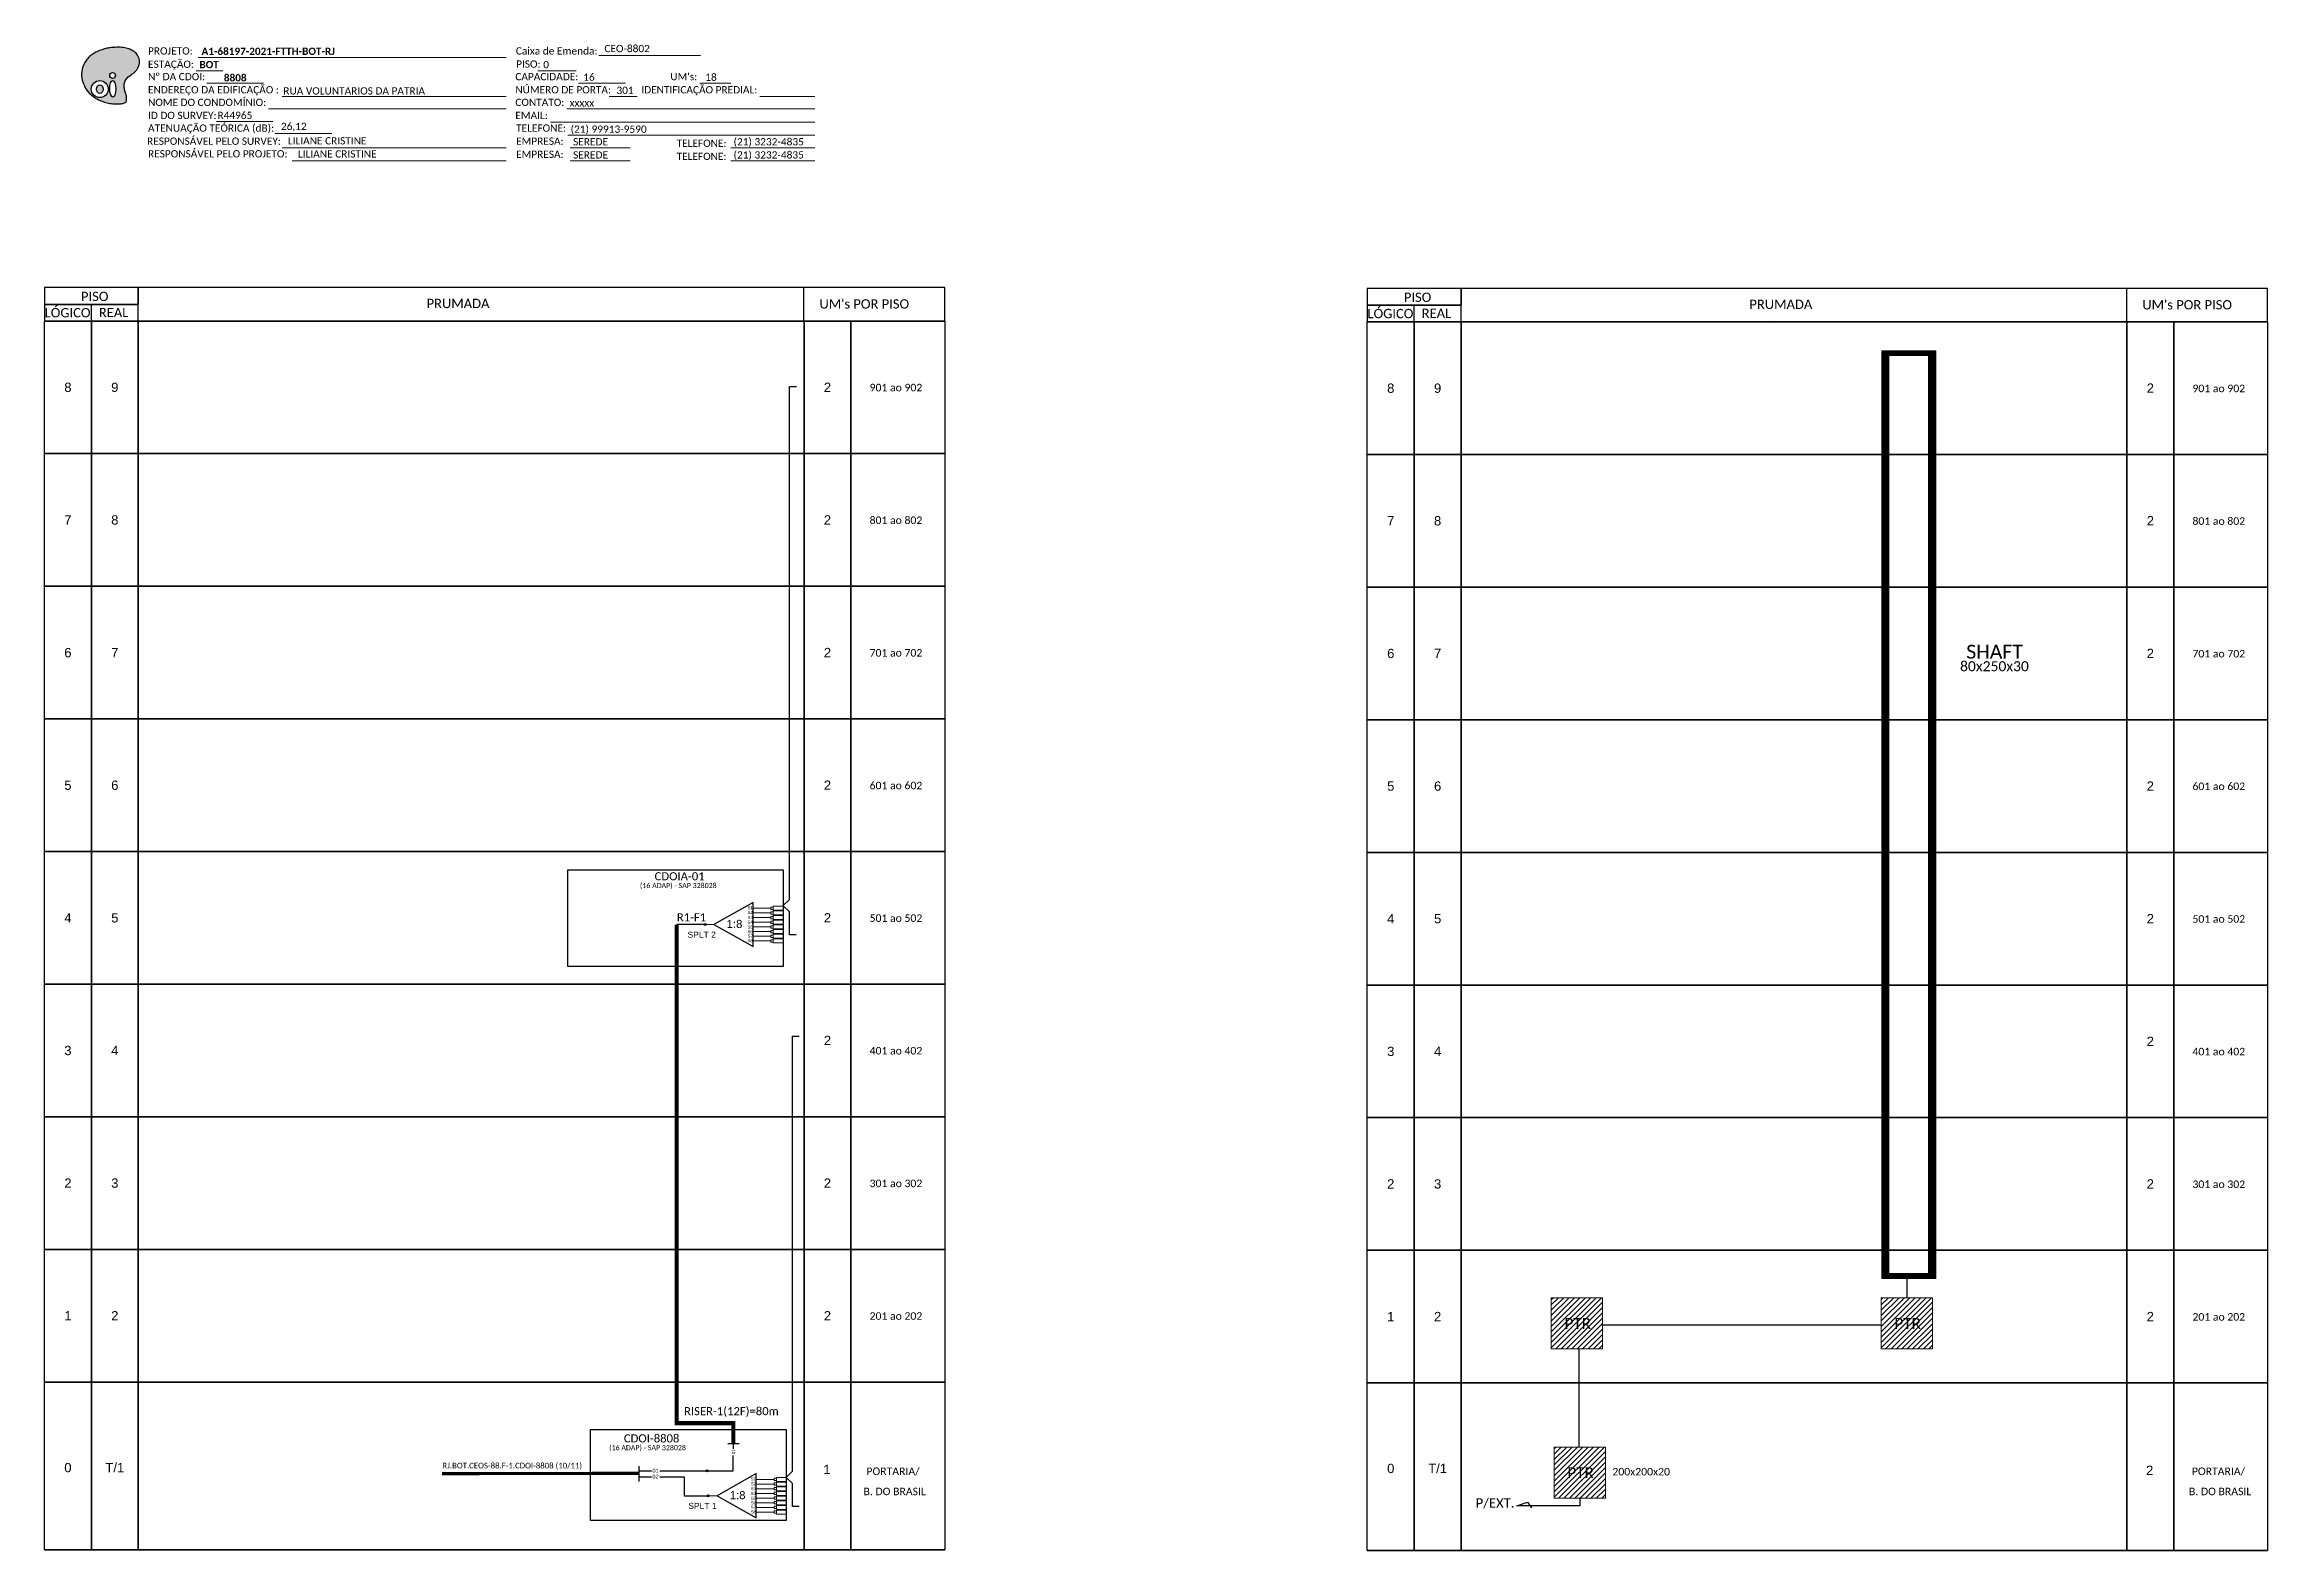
# Model space of a CAD drawing. Header units: metres. Extents: x -36 to 587728, y -8 to 9716578.
# Drawn here: x 585792 to 586340, y 9715701 to 9716073 of the extents above; entities that cross this region are included whole.
import ezdxf
from ezdxf.enums import TextEntityAlignment as Align

# ---------------------------------------------------------------- set-up
doc = ezdxf.new("R2010")
doc.units = ezdxf.units.M
doc.header["$LTSCALE"] = 0.5
doc.header["$MEASUREMENT"] = 0
doc.header["$PDMODE"] = 33
doc.header["$PDSIZE"] = 1e-05
doc.styles.add('ARIAL', font='arial.ttf')
doc.styles.get("Standard").update_dxf_attribs({"font": 'arial.ttf'})
doc.styles.add('WMF-Calibri0', font='CALIBRI.TTF')
doc.styles.add('WMF-Calibri1', font='CALIBRIB.TTF')
doc.linetypes.add('RESERVA', pattern='A,0.5,-0.15,["RESERVA",Standard,S=0.18,R=0,X=0,Y=-0.1],-1.3', length=1.95)

msp = doc.modelspace()

# ---------------------------------------------------------------- texts
at = {"color": 0, "style": 'WMF-Calibri0'}
for s, p in [('  LÓGICO', (585790.14, 9716005.32)), ('     PISO', (585796.68, 9716009.34)), ('    REAL', (585801.9, 9716005.37)), ('PRUMADA', (585886.02, 9716007.6)), ("UM's POR PISO", (585982.98, 9716007.49)), ('  LÓGICO', (586116.59, 9716005.11)), ('     PISO', (586123.14, 9716009.13)), ('    REAL', (586128.35, 9716005.16)), ('PRUMADA', (586212.47, 9716007.39)), ("UM's POR PISO", (586309.43, 9716007.28))]:
    msp.add_text(s, height=2.3, dxfattribs=at).set_placement(p)
for s, height, style, p in [('901 ao 902', 1.854, 'WMF-Calibri0', (585995.35, 9715987.06)), ('901 ao 902', 1.854, 'WMF-Calibri0', (586321.8, 9715986.85)), ('801 ao 802', 1.854, 'WMF-Calibri0', (585995.35, 9715954.31)), ('801 ao 802', 1.854, 'WMF-Calibri0', (586321.8, 9715954.1)), ('SHAFT', 3.44, 'WMF-Calibri0', (586265.98, 9715921.06)), ('701 ao 702', 1.854, 'WMF-Calibri0', (585995.35, 9715921.57)), ('80x250x30', 2.469, 'WMF-Calibri0', (586264.45, 9715917.96)), ('701 ao 702', 1.854, 'WMF-Calibri0', (586321.8, 9715921.36)), ('601 ao 602', 1.854, 'WMF-Calibri0', (585995.35, 9715888.82)), ('601 ao 602', 1.854, 'WMF-Calibri0', (586321.8, 9715888.62)), ('SPLT 2', 1.5, 'ARIAL', (585950.41, 9715852.17)), ('501 ao 502', 1.854, 'WMF-Calibri0', (585995.35, 9715856.08)), ('501 ao 502', 1.854, 'WMF-Calibri0', (586321.8, 9715855.87)), ('401 ao 402', 1.854, 'WMF-Calibri0', (585995.35, 9715823.34)), ('401 ao 402', 1.854, 'WMF-Calibri0', (586321.8, 9715823.13)), ('301 ao 302', 1.854, 'WMF-Calibri0', (585995.35, 9715790.59)), ('301 ao 302', 1.854, 'WMF-Calibri0', (586321.8, 9715790.38)), ('201 ao 202', 1.854, 'WMF-Calibri0', (585995.35, 9715757.85)), ('201 ao 202', 1.854, 'WMF-Calibri0', (586321.8, 9715757.64)), ('PTR', 2.711, 'WMF-Calibri0', (586166.82, 9715755.6)), ('PTR', 2.711, 'WMF-Calibri0', (586248.25, 9715755.6)), ('PORTARIA/', 1.854, 'WMF-Calibri0', (585994.57, 9715719.52)), ('PTR', 2.711, 'WMF-Calibri0', (586167.54, 9715718.75)), ('200x200x20', 1.854, 'WMF-Calibri0', (586178.65, 9715719.42)), ('PORTARIA/', 1.854, 'WMF-Calibri0', (586321.66, 9715719.52)), ('B. DO BRASIL', 1.8536, 'WMF-Calibri0', (585993.85, 9715714.54)), ('B. DO BRASIL', 1.8536, 'WMF-Calibri0', (586320.94, 9715714.54)), ('P/EXT.', 2.317, 'WMF-Calibri0', (586144.92, 9715711.46))]:
    msp.add_text(s, height=height, dxfattribs=dict(style=style)).set_placement(p)
at = {"color": 1, "style": 'WMF-Calibri0'}
for p in [(585948.14, 9715864.42), (585940.55, 9715725.65)]:
    msp.add_text('(16 ADAP) - SAP 328028', height=1.25, dxfattribs=at).set_placement(p, align=Align.CENTER)
for s, height, p in [('CDOIA-01', 2, (585942.29, 9715866.34)), ('CDOI-8808', 2, (585934.7, 9715727.57)), ('RJ.BOT.CEOS-88.F-1.CDOI-8808 (10/11)', 1.3876, (585889.91, 9715721.15))]:
    msp.add_text(s, height=height, dxfattribs=at).set_placement(p)
at = {"color": 5, "style": 'WMF-Calibri0'}
msp.add_text('R1-F1', height=2, dxfattribs=at).set_placement((585951.4, 9715857.22), align=Align.MIDDLE_CENTER)
msp.add_text('RISER-1(12F)=80m', height=2, dxfattribs=at).set_placement((585949.57, 9715734.29))
at = {"style": 'ARIAL'}
for s, p in [('01', (585942.53, 9715720.57)), ('02', (585942.53, 9715719.11))]:
    msp.add_text(s, height=1, dxfattribs=at).set_placement(p, align=Align.MIDDLE_CENTER)
msp.add_text('01', height=0.75, rotation=90, dxfattribs=at).set_placement((585961.77, 9715725.26), align=Align.MIDDLE_CENTER)
at = {"style": 'ARIAL', "flags": 12}
for tag, p in [('8', (585797.51, 9715988.05)), ('9', (585809.08, 9715988.05)), ('2', (585984.95, 9715988.06)), ('8', (586123.96, 9715987.84)), ('9', (586135.53, 9715987.84)), ('2', (586311.4, 9715987.85)), ('7', (585797.51, 9715955.31)), ('8', (585809.08, 9715955.31)), ('2', (585984.95, 9715955.31)), ('7', (586123.96, 9715955.1)), ('8', (586135.53, 9715955.1)), ('2', (586311.4, 9715955.11)), ('6', (585797.51, 9715922.56)), ('7', (585809.08, 9715922.56)), ('2', (585984.95, 9715922.57)), ('6', (586123.96, 9715922.35)), ('7', (586135.53, 9715922.35)), ('2', (586311.4, 9715922.36)), ('6', (585809.08, 9715889.82)), ('2', (585984.95, 9715889.83)), ('5', (585797.51, 9715889.82)), ('5', (586123.96, 9715889.61)), ('6', (586135.53, 9715889.61)), ('2', (586311.4, 9715889.62)), ('4', (585797.51, 9715857.08)), ('5', (585809.08, 9715857.08)), ('2', (585984.95, 9715857.08)), ('4', (586123.96, 9715856.87)), ('5', (586135.53, 9715856.87)), ('2', (586311.4, 9715856.87)), ('3', (585797.51, 9715824.33)), ('4', (585809.08, 9715824.33)), ('2', (585984.95, 9715826.81)), ('3', (586123.96, 9715824.12)), ('4', (586135.53, 9715824.12)), ('2', (586311.4, 9715826.6)), ('2', (585797.51, 9715791.59)), ('3', (585809.08, 9715791.59)), ('2', (585984.95, 9715791.59)), ('2', (586123.96, 9715791.39)), ('3', (586135.53, 9715791.38)), ('2', (586311.4, 9715791.39)), ('1', (585797.51, 9715758.85)), ('2', (585809.08, 9715758.85)), ('2', (585984.95, 9715758.85)), ('1', (586123.96, 9715758.64)), ('2', (586135.53, 9715758.64)), ('2', (586311.4, 9715758.64)), ('0', (585797.51, 9715721.36)), ('T/1', (585809.08, 9715721.36)), ('1', (585984.8, 9715720.9)), ('0', (586123.96, 9715721.15)), ('T/1', (586135.53, 9715721.15)), ('2', (586311.25, 9715720.69))]:
    msp.add_attdef(tag, text='XX', height=2.3, dxfattribs=at).set_placement(p, align=Align.MIDDLE_CENTER)

# ---------------------------------------------------------------- blocks, each defined once
blk = doc.blocks.new('SPLT_1-8_SC-APC')
at = {"color": 1}
blk.add_lwpolyline([(-7.37, -2.1), (-17.04, -7.55), (-7.37, -13), (-7.37, -2.1)], dxfattribs=at)
at = {"color": 3, "lineweight": 0}
for points in [[(-2.99, -3.51), (-7.37, -3.51)], [(-7.37, -4.66), (-2.99, -4.66)], [(-2.41, -3.02), (-2.41, -4)], [(-2.41, -3.02), (0, -3.02)], [(-2.41, -4), (0, -4)], [(-2.41, -4.17), (-2.41, -5.16)], [(-2.41, -4.17), (0, -4.17)], [(-2.41, -5.16), (0, -5.16)], [(-2.41, -5.32), (-2.41, -6.31)], [(-2.41, -5.32), (0, -5.32)], [(-7.37, -5.82), (-2.99, -5.82)], [(-7.37, -6.97), (-2.99, -6.97)], [(-7.37, -8.12), (-2.99, -8.12)], [(-7.37, -9.28), (-2.99, -9.28)], [(-7.37, -10.43), (-2.99, -10.43)], [(-2.41, -6.31), (0, -6.31)], [(-2.41, -6.48), (-2.41, -7.46)], [(-2.41, -6.48), (0, -6.48)], [(-2.41, -7.46), (0, -7.46)], [(-2.41, -7.63), (-2.41, -8.62)], [(-2.41, -7.63), (0, -7.63)], [(-2.41, -8.62), (0, -8.62)], [(-2.41, -8.78), (-2.41, -9.77)], [(-2.41, -8.78), (0, -8.78)], [(-2.41, -9.77), (0, -9.77)], [(-2.41, -9.94), (-2.41, -10.92)], [(-2.41, -9.94), (0, -9.94)], [(-2.41, -10.92), (0, -10.92)], [(-7.37, -11.58), (-2.99, -11.58)], [(-2.41, -11.09), (-2.41, -12.08)], [(-2.41, -11.09), (0, -11.09)], [(-2.41, -12.08), (0, -12.08)]]:
    blk.add_lwpolyline(points, dxfattribs=at)
for points in [[(-2.99, -3.22), (-2.41, -3.22), (-2.41, -3.8), (-2.99, -3.8)], [(-2.99, -4.38), (-2.41, -4.38), (-2.41, -4.95), (-2.99, -4.95)], [(-2.99, -5.53), (-2.41, -5.53), (-2.41, -6.1), (-2.99, -6.1)], [(-2.99, -6.68), (-2.41, -6.68), (-2.41, -7.26), (-2.99, -7.26)], [(-2.99, -7.84), (-2.41, -7.84), (-2.41, -8.41), (-2.99, -8.41)], [(-2.99, -8.99), (-2.41, -8.99), (-2.41, -9.56), (-2.99, -9.56)], [(-2.99, -10.14), (-2.41, -10.14), (-2.41, -10.72), (-2.99, -10.72)], [(-2.99, -11.3), (-2.41, -11.3), (-2.41, -11.87), (-2.99, -11.87)]]:
    blk.add_lwpolyline(points, close=True, dxfattribs=at)
at = {"color": 1, "lineweight": 0}
blk.add_lwpolyline([(-17.04, -7.55), (-19.26, -7.55)], dxfattribs=at)
at = {"color": 1, "style": 'ARIAL'}
for s, height, p in [('S1', 0.75, (-8.74, -3.78)), ('S2', 0.75, (-8.74, -4.97)), ('S3', 0.75, (-8.74, -6.18)), ('1:8', 2, (-13.91, -8.4)), ('S4', 0.75, (-8.74, -7.36)), ('S5', 0.75, (-8.74, -8.57)), ('S6', 0.75, (-8.74, -9.69)), ('S7', 0.75, (-8.74, -10.78)), ('S8', 0.75, (-8.74, -11.9))]:
    blk.add_text(s, height=height, dxfattribs=at).set_placement(p)
blk = doc.blocks.new('SPLITTER_')
blk.add_point((0, 0))
at = {"style": 'ARIAL', "flags": 4}
blk.add_attdef('SPLT', (0, -3.26), '', height=1.5, dxfattribs=at)
blk = doc.blocks.new('OI')
h = blk.add_hatch(color=40)
edge = h.paths.add_edge_path()
edge.add_spline(control_points=[(4.35, -0.67), (3.92, -0.99), (3.26, -1.5), (2.81, -2.59), (2.9, -3.5), (3.06, -4.27), (3.31, -4.85), (3.37, -5.39), (3.4, -5.88), (3.2, -6.4), (2.54, -6.61), (1.65, -6.63), (0.55, -6.67), (-0.56, -6.42), (-1.61, -6.14), (-2.77, -5.61), (-3.92, -4.77), (-4.89, -3.7), (-5.34, -2.65), (-5.6, -1.94), (-5.85, -0.96), (-5.71, 0.47), (-5.1, 2.02), (-4.14, 3.02), (-3.3, 3.61), (-2.37, 4.16), (-1.36, 4.44), (-0.56, 4.7), (0.79, 4.85), (2.24, 4.97), (3.79, 4.57), (4.67, 4.21), (5.44, 3.65), (5.76, 2.99), (6.03, 2.21), (6.01, 1.46), (5.72, 0.64), (5.31, 0.08), (4.88, -0.38), (4.51, -0.55), (4.35, -0.67)], knot_values=[0, 0, 0, 0, 1.60434, 2.417191, 3.427595, 4.282808, 4.776746, 5.304182, 5.888771, 6.258406, 6.858137, 7.79129, 8.986195, 10.124242, 11.187857, 12.242908, 13.953784, 15.414161, 16.515391, 17.349188, 17.675853, 19.552021, 21.515531, 22.568638, 23.63245, 24.621084, 25.782718, 26.745347, 27.142653, 29.870543, 31.004649, 31.921532, 32.709589, 33.801391, 34.042471, 35.192333, 35.971461, 36.628871, 37.254359, 37.836911, 37.836911, 37.836911, 37.836911], degree=3, periodic=0)
h.paths.add_polyline_path([(1.13, -0.87, -1), (-0.04, -0.87, -1)], flags=16)
edge = h.paths.add_edge_path(flags=16)
edge.add_ellipse((0.56, -3.59), major_axis=(-0.02, 1.71), ratio=0.361305, start_angle=0, end_angle=360)
h.paths.add_polyline_path([(-0.36, -3.62, -1), (-3.8, -3.62, -1)], flags=16)
edge = h.paths.add_edge_path(flags=0)
edge.add_ellipse((-2.08, -3.62), major_axis=(0, 0.885), ratio=0.758294, start_angle=0, end_angle=360)
at = {"color": 40}
for centre, radius in [((-2.08, -3.62), 1.72), ((0.54, -0.87), 0.587)]:
    blk.add_circle(centre, radius, dxfattribs=at)
blk.add_ellipse((-2.08, -3.62), major_axis=(0, 0.885), ratio=0.758294, start_param=-3.141592653589792, end_param=3.141592653589792, dxfattribs=at)
blk.add_ellipse((0.56, -3.59), major_axis=(-0.02, 1.71), ratio=0.361305, dxfattribs=at)
at = {"color": 40, "start_tangent": (-0.800898, -0.598801), "end_tangent": (-0.800898, -0.598801)}
blk.add_spline([(4.35, -0.67), (3.2, -1.78), (2.9, -2.54), (2.92, -3.55), (3.12, -4.38), (3.28, -4.85), (3.37, -5.37), (3.35, -5.95), (3.2, -6.29), (2.66, -6.55), (1.73, -6.63), (0.54, -6.62), (-0.58, -6.41), (-1.6, -6.11), (-2.56, -5.67), (-3.95, -4.67), (-4.89, -3.56), (-5.37, -2.56), (-5.64, -1.78), (-5.72, -1.46), (-5.63, 0.42), (-4.84, 2.22), (-4.13, 2.99), (-3.27, 3.62), (-2.4, 4.09), (-1.3, 4.47), (-0.37, 4.72), (0.02, 4.77), (2.75, 4.8), (3.85, 4.53), (4.69, 4.16), (5.31, 3.68), (5.85, 2.73), (5.93, 2.5), (5.94, 1.35), (5.67, 0.62), (5.29, 0.08), (4.84, -0.36), (4.35, -0.67)], degree=3, dxfattribs=at)
blk = doc.blocks.new('CARIMBO')
at = {"color": 7, "lineweight": 0}
for points in [[(134.48, -16.3), (159.61, -16.3)], [(35.15, -20.06), (41.7, -20.06)], [(35.66, -16.79), (111.64, -16.79)], [(119.43, -20.02), (128.92, -20.02)], [(37.81, -23.14), (51.75, -23.14)], [(56.38, -26.37), (111.64, -26.37)], [(129.48, -23.14), (141.1, -23.14)], [(137.07, -26.37), (144.01, -26.37)], [(159.42, -23.14), (167.09, -23.14)], [(174.24, -26.37), (187.8, -26.37)], [(40.13, -32.55), (54.07, -32.55)], [(52.97, -29.48), (111.64, -29.48)], [(122.56, -32.72), (187.83, -32.72)], [(126.6, -29.48), (187.83, -29.48)], [(54.67, -35.52), (68.61, -35.52)], [(126.84, -35.96), (187.83, -35.96)], [(56.38, -39.07), (111.64, -39.07)], [(58.87, -42.31), (111.64, -42.31)], [(127.45, -39.07), (142.25, -39.07)], [(127.45, -42.31), (142.25, -42.31)], [(167.06, -39.07), (187.83, -39.07)], [(167.06, -42.31), (187.83, -42.31)]]:
    blk.add_lwpolyline(points, dxfattribs=at)
at = {"color": 7, "xscale": 1.213923925163967, "yscale": 1.213923925163967, "zscale": 1.213923925163967, "rotation": 0.1532896023949059}
blk.add_blockref('OI', (13.86, -20.16), dxfattribs=at)
at = {"color": 7, "lineweight": 0, "style": 'WMF-Calibri0'}
for s, height, p in [('PROJETO:', 1.793, (23.26, -16.04)), ('Caixa de Emenda:', 1.7927, (114.02, -16.04)), ('ESTAÇÃO:', 1.793, (23.26, -19.32)), ('Nº DA CDOI:', 1.7927, (23.26, -22.39)), ('CAPACIDADE:', 1.7927, (113.91, -22.39)), ('PISO:', 1.793, (114.09, -19.28)), ("UM's:", 1.793, (152.15, -22.39)), ('ENDEREÇO DA EDIFICAÇÃO :', 1.7927, (23.26, -25.63)), ('NOME DO CONDOMÍNIO:', 1.7927, (23.26, -28.74)), ('CONTATO:', 1.793, (113.91, -28.74)), ('NÚMERO DE PORTA:', 1.7927, (113.91, -25.63)), ('IDENTIFICAÇÃO PREDIAL:', 1.7927, (144.99, -25.63)), ('ATENUAÇÃO TEÓRICA (dB):', 1.7927, (23.26, -35.09)), ('ID DO SURVEY:', 1.7927, (23.26, -31.97)), ('EMAIL:', 1.793, (113.91, -31.97)), ('RESPONSÁVEL PELO SURVEY:', 1.7927, (23.02, -38.32)), ('TELEFONE:', 1.793, (114.09, -35.09)), ('EMPRESA:', 1.793, (114.09, -38.32)), ('TELEFONE:', 1.793, (153.7, -38.83)), ('RESPONSÁVEL PELO PROJETO:', 1.7927, (23.26, -41.44)), ('EMPRESA:', 1.793, (114.09, -41.56)), ('TELEFONE:', 1.793, (153.7, -42.06))]:
    blk.add_text(s, height=height, dxfattribs=at).set_placement(p)
at = {"color": 7, "lineweight": 0, "flags": 8}
for tag, p, style in [('PROJ', (36.46, -16.13), 'WMF-Calibri1'), ('CEOS-XX', (135.87, -15.46), 'WMF-Calibri0'), ('EST', (35.94, -19.41), 'WMF-Calibri1'), ('PISO_PTR', (120.78, -19.42), 'WMF-Calibri0'), ('CAPAC.', (130.66, -22.52), 'WMF-Calibri0'), ("UC'S", (160.78, -22.54), 'WMF-Calibri0'), ('NOME_DO_COND.', (53.23, -29.02), 'WMF-Calibri0'), ('LOGRADOURO', (56.65, -25.91), 'WMF-Calibri0'), ('NOME_DO_CONTATO', (127.3, -28.89), 'WMF-Calibri0'), ('N°', (138.85, -25.77), 'WMF-Calibri0'), ('N°PREDIO', (174.94, -25.77), 'WMF-Calibri0'), ('_ID_', (40.39, -31.94), 'WMF-Calibri0'), ('O_POTEN', (56.06, -34.68), 'WMF-Calibri0'), ('EMAIL', (123.26, -32.12), 'WMF-Calibri0'), ('RES_SURVEY', (57.78, -38.23), 'WMF-Calibri0'), ('TELEFONE', (127.55, -35.36), 'WMF-Calibri0'), ('EMP_RESP_SURVEY', (128.16, -38.47), 'WMF-Calibri0'), ('CONT_RESP_SURVEY', (167.76, -38.47), 'WMF-Calibri0'), ('RES_PROJ', (60.27, -41.47), 'WMF-Calibri0'), ('EMP_RESP_PROJ', (128.16, -41.71), 'WMF-Calibri0'), ('CONT_RESP_PROJ', (167.76, -41.71), 'WMF-Calibri0')]:
    blk.add_attdef(tag, p, '', height=1.79, dxfattribs=dict(at, style=style))
at = {"color": 7, "lineweight": 0, "style": 'WMF-Calibri1', "flags": 8}
blk.add_attdef("N° CDO'S", text='', height=1.79, dxfattribs=at).set_placement((44.78, -22.68), align=Align.CENTER)

# ---------------------------------------------------------------- hatches: boundary and pattern name
at = {"lineweight": 0, "ltscale": 1.3}
h = msp.add_hatch(dxfattribs=at)
h.set_pattern_fill('ANSI31', color=2, style=0)
h.set_pattern_definition([(45, (0, 0), (-0.0883883476483, 0.0883883476483), [])])
h.paths.add_polyline_path([(586245.18, 9715997.04), (586258.46, 9715997.04), (586258.46, 9715768.06), (586245.18, 9715768.06)])
h.paths.add_polyline_path([(586246.88, 9715995.94), (586256.66, 9715995.94), (586256.66, 9715769.29), (586246.88, 9715769.29)], flags=16)
h = msp.add_hatch(color=3)
h.dxf.hatch_style = 1
edge = h.paths.add_edge_path()
edge.add_arc((585954.72, 9715855.43), 0.256, 0, 360)
h = msp.add_hatch()
h.set_pattern_fill('ANSI31', color=1, scale=7.526522, style=0)
h.set_pattern_definition([(45, (585940.7311, 9715436.2377), (-0.6652568, 0.6652568), [])])
h.paths.add_polyline_path([(586176.23, 9715763.29), (586163.58, 9715763.29), (586163.58, 9715750.64), (586176.23, 9715750.64)])
h.paths.add_polyline_path([(586166.14, 9715754.91), (586174.11, 9715754.91), (586174.11, 9715758.98), (586166.14, 9715758.98)], flags=24)
h = msp.add_hatch()
h.set_pattern_fill('ANSI31', color=1, scale=7.526522, style=0)
h.set_pattern_definition([(45, (586022.1574, 9715436.2377), (-0.6652568, 0.6652568), [])])
h.paths.add_polyline_path([(586257.65, 9715763.29), (586245.01, 9715763.29), (586245.01, 9715750.64), (586257.65, 9715750.64)])
h.paths.add_polyline_path([(586247.57, 9715754.91), (586255.53, 9715754.91), (586255.53, 9715758.98), (586247.57, 9715758.98)], flags=24)
h = msp.add_hatch()
h.set_pattern_fill('ANSI31', color=1, scale=7.526522, style=0)
h.set_pattern_definition([(45, (585941.448, 9715399.3813), (-0.6652568, 0.6652568), [])])
h.paths.add_polyline_path([(586176.94, 9715726.43), (586164.3, 9715726.43), (586164.3, 9715713.78), (586176.94, 9715713.78)])
h.paths.add_polyline_path([(586166.86, 9715718.06), (586174.82, 9715718.06), (586174.82, 9715722.12), (586166.86, 9715722.12)], flags=24)
h = msp.add_hatch(color=3)
h.dxf.hatch_style = 1
edge = h.paths.add_edge_path()
edge.add_arc((585955.21, 9715720.57), 0.256, 0, 360)
h = msp.add_hatch(color=3)
h.dxf.hatch_style = 1
edge = h.paths.add_edge_path()
edge.add_arc((585955.49, 9715714.41), 0.256, 0, 360)

# ---------------------------------------------------------------- linework, layer by layer
at = {"color": 3}
for p, q in [((586217.47, 9716004.06), (586217.62, 9716004.21)), ((586226.97, 9716004.13), (586227.05, 9716004.21)), ((585975.59, 9715861.6), (585975.59, 9715988.22)), ((585975.64, 9715988.24), (585977.29, 9715988.24)), ((585975.56, 9715858.56), (585973.99, 9715860.07)), ((585974.02, 9715860.11), (585975.59, 9715861.62)), ((585975.56, 9715852.9), (585975.56, 9715858.56)), ((585977.22, 9715852.9), (585975.56, 9715852.9)), ((585976.32, 9715720.43), (585976.32, 9715827.84)), ((585976.32, 9715827.84), (585977.97, 9715827.84)), ((586251.39, 9715763.33), (586251.39, 9715768.06)), ((586170.39, 9715750.64), (586170.39, 9715726.43)), ((585974.75, 9715718.94), (585976.32, 9715720.45)), ((585976.32, 9715717.43), (585974.75, 9715718.94)), ((585976.32, 9715711.77), (585976.32, 9715717.43)), ((585977.97, 9715711.77), (585976.32, 9715711.77))]:
    msp.add_line(p, q, dxfattribs=at)
at = {"color": 1}
msp.add_line((585938.37, 9715721.69), (585938.37, 9715717.93), dxfattribs=at)
at = {"color": 0}
for points in [[(585791.72, 9716008.53), (585814.87, 9716008.53), (585814.87, 9716012.65), (585791.72, 9716012.65)], [(586118.17, 9716008.33), (586141.32, 9716008.33), (586141.32, 9716012.44), (586118.17, 9716012.44)], [(585791.72, 9716004.42), (585814.87, 9716004.42), (585814.87, 9716008.53), (585791.72, 9716008.53)], [(586118.17, 9716004.21), (586141.32, 9716004.21), (586141.32, 9716008.33), (586118.17, 9716008.33)]]:
    msp.add_lwpolyline(points, close=True, dxfattribs=at)
for points in [[(585814.87, 9716004.42), (586013.88, 9716004.42), (586013.88, 9716012.65), (585814.87, 9716012.65), (585814.87, 9716012.65), (585814.87, 9716008.53)], [(585979.14, 9716004.42), (585979.14, 9716012.65)], [(586141.32, 9716004.21), (586340.33, 9716004.21), (586340.33, 9716012.44), (586141.32, 9716012.44), (586141.32, 9716012.44), (586141.32, 9716008.33)], [(586305.6, 9716004.21), (586305.6, 9716012.44)], [(585803.29, 9716004.42), (585803.29, 9716008.53)], [(586129.75, 9716004.21), (586129.75, 9716008.33)], [(585803.29, 9716004.42), (585791.72, 9716004.42)], [(585791.72, 9716004.42), (585803.29, 9716004.42)], [(585814.87, 9716004.42), (585803.29, 9716004.42)], [(585803.29, 9716004.42), (585814.87, 9716004.42)], [(585979.16, 9716004.42), (585814.87, 9716004.42)], [(585990.73, 9716004.42), (585979.16, 9716004.42)], [(585979.16, 9716004.42), (585990.73, 9716004.42)], [(586013.88, 9716004.42), (585990.73, 9716004.42)], [(585990.73, 9716004.42), (586013.88, 9716004.42)], [(586118.17, 9716004.21), (586129.75, 9716004.21)], [(586129.75, 9716004.21), (586118.17, 9716004.21)], [(586129.75, 9716004.21), (586141.32, 9716004.21)], [(586141.32, 9716004.21), (586129.75, 9716004.21)], [(586305.61, 9716004.21), (586141.32, 9716004.21)], [(586305.61, 9716004.21), (586317.19, 9716004.21)], [(586317.19, 9716004.21), (586305.61, 9716004.21)], [(586317.19, 9716004.21), (586340.33, 9716004.21)], [(586340.33, 9716004.21), (586317.19, 9716004.21)], [(585791.72, 9715701.08), (585803.29, 9715701.08)], [(585803.29, 9715701.08), (585814.87, 9715701.08)], [(585814.87, 9715701.08), (585979.16, 9715701.08)], [(585979.16, 9715701.08), (585990.73, 9715701.08)], [(585990.73, 9715701.08), (586013.88, 9715701.08)], [(586118.17, 9715700.88), (586129.75, 9715700.88)], [(586129.75, 9715700.88), (586141.32, 9715700.88)], [(586141.32, 9715700.88), (586305.61, 9715700.88)], [(586305.61, 9715700.88), (586317.19, 9715700.88)], [(586317.19, 9715700.88), (586340.33, 9715700.88)]]:
    msp.add_lwpolyline(points)
for points in [[(585791.72, 9716004.42), (585803.29, 9716004.42), (585803.29, 9715971.68), (585791.72, 9715971.68)], [(585803.29, 9716004.42), (585814.87, 9716004.42), (585814.87, 9715971.68), (585803.29, 9715971.68)], [(585814.87, 9716004.42), (585979.16, 9716004.42), (585979.16, 9715971.68), (585814.87, 9715971.68)], [(585979.16, 9716004.42), (585990.73, 9716004.42), (585990.73, 9715971.68), (585979.16, 9715971.68)], [(585990.73, 9716004.42), (586013.88, 9716004.42), (586013.88, 9715971.68), (585990.73, 9715971.68)], [(586118.17, 9716004.21), (586129.75, 9716004.21), (586129.75, 9715971.47), (586118.17, 9715971.47)], [(586129.75, 9716004.21), (586141.32, 9716004.21), (586141.32, 9715971.47), (586129.75, 9715971.47)], [(586141.32, 9716004.21), (586305.61, 9716004.21), (586305.61, 9715971.47), (586141.32, 9715971.47)], [(586305.61, 9716004.21), (586317.19, 9716004.21), (586317.19, 9715971.47), (586305.61, 9715971.47)], [(586317.19, 9716004.21), (586340.33, 9716004.21), (586340.33, 9715971.47), (586317.19, 9715971.47)], [(585791.72, 9715971.68), (585803.29, 9715971.68), (585803.29, 9715938.93), (585791.72, 9715938.93)], [(585803.29, 9715971.68), (585814.87, 9715971.68), (585814.87, 9715938.93), (585803.29, 9715938.93)], [(585814.87, 9715971.68), (585979.16, 9715971.68), (585979.16, 9715938.93), (585814.87, 9715938.93)], [(585979.16, 9715971.68), (585990.73, 9715971.68), (585990.73, 9715938.93), (585979.16, 9715938.93)], [(585990.73, 9715971.68), (586013.88, 9715971.68), (586013.88, 9715938.93), (585990.73, 9715938.93)], [(586118.17, 9715971.47), (586129.75, 9715971.47), (586129.75, 9715938.73), (586118.17, 9715938.73)], [(586129.75, 9715971.47), (586141.32, 9715971.47), (586141.32, 9715938.73), (586129.75, 9715938.73)], [(586141.32, 9715971.47), (586305.61, 9715971.47), (586305.61, 9715938.73), (586141.32, 9715938.73)], [(586305.61, 9715971.47), (586317.19, 9715971.47), (586317.19, 9715938.73), (586305.61, 9715938.73)], [(586317.19, 9715971.47), (586340.33, 9715971.47), (586340.33, 9715938.73), (586317.19, 9715938.73)], [(585791.72, 9715938.93), (585803.29, 9715938.93), (585803.29, 9715906.19), (585791.72, 9715906.19)], [(585803.29, 9715938.93), (585814.87, 9715938.93), (585814.87, 9715906.19), (585803.29, 9715906.19)], [(585814.87, 9715938.93), (585979.16, 9715938.93), (585979.16, 9715906.19), (585814.87, 9715906.19)], [(585979.16, 9715938.93), (585990.73, 9715938.93), (585990.73, 9715906.19), (585979.16, 9715906.19)], [(585990.73, 9715938.93), (586013.88, 9715938.93), (586013.88, 9715906.19), (585990.73, 9715906.19)], [(586118.17, 9715938.73), (586129.75, 9715938.73), (586129.75, 9715905.98), (586118.17, 9715905.98)], [(586129.75, 9715938.73), (586141.32, 9715938.73), (586141.32, 9715905.98), (586129.75, 9715905.98)], [(586141.32, 9715938.73), (586305.61, 9715938.73), (586305.61, 9715905.98), (586141.32, 9715905.98)], [(586305.61, 9715938.73), (586317.19, 9715938.73), (586317.19, 9715905.98), (586305.61, 9715905.98)], [(586317.19, 9715938.73), (586340.33, 9715938.73), (586340.33, 9715905.98), (586317.19, 9715905.98)], [(585791.72, 9715906.19), (585803.29, 9715906.19), (585803.29, 9715873.45), (585791.72, 9715873.45)], [(585803.29, 9715906.19), (585814.87, 9715906.19), (585814.87, 9715873.45), (585803.29, 9715873.45)], [(585814.87, 9715906.19), (585979.16, 9715906.19), (585979.16, 9715873.45), (585814.87, 9715873.45)], [(585979.16, 9715906.19), (585990.73, 9715906.19), (585990.73, 9715873.45), (585979.16, 9715873.45)], [(585990.73, 9715906.19), (586013.88, 9715906.19), (586013.88, 9715873.45), (585990.73, 9715873.45)], [(586118.17, 9715905.98), (586129.75, 9715905.98), (586129.75, 9715873.24), (586118.17, 9715873.24)], [(586129.75, 9715905.98), (586141.32, 9715905.98), (586141.32, 9715873.24), (586129.75, 9715873.24)], [(586141.32, 9715905.98), (586305.61, 9715905.98), (586305.61, 9715873.24), (586141.32, 9715873.24)], [(586305.61, 9715905.98), (586317.19, 9715905.98), (586317.19, 9715873.24), (586305.61, 9715873.24)], [(586317.19, 9715905.98), (586340.33, 9715905.98), (586340.33, 9715873.24), (586317.19, 9715873.24)], [(585791.72, 9715873.45), (585803.29, 9715873.45), (585803.29, 9715840.7), (585791.72, 9715840.7)], [(585803.29, 9715873.45), (585814.87, 9715873.45), (585814.87, 9715840.7), (585803.29, 9715840.7)], [(585814.87, 9715873.45), (585979.16, 9715873.45), (585979.16, 9715840.7), (585814.87, 9715840.7)], [(585979.16, 9715873.45), (585990.73, 9715873.45), (585990.73, 9715840.7), (585979.16, 9715840.7)], [(585990.73, 9715873.45), (586013.88, 9715873.45), (586013.88, 9715840.7), (585990.73, 9715840.7)], [(586118.17, 9715873.24), (586129.75, 9715873.24), (586129.75, 9715840.49), (586118.17, 9715840.49)], [(586129.75, 9715873.24), (586141.32, 9715873.24), (586141.32, 9715840.49), (586129.75, 9715840.49)], [(586141.32, 9715873.24), (586305.61, 9715873.24), (586305.61, 9715840.49), (586141.32, 9715840.49)], [(586305.61, 9715873.24), (586317.19, 9715873.24), (586317.19, 9715840.49), (586305.61, 9715840.49)], [(586317.19, 9715873.24), (586340.33, 9715873.24), (586340.33, 9715840.49), (586317.19, 9715840.49)], [(585791.72, 9715840.7), (585803.29, 9715840.7), (585803.29, 9715807.96), (585791.72, 9715807.96)], [(585803.29, 9715840.7), (585814.87, 9715840.7), (585814.87, 9715807.96), (585803.29, 9715807.96)], [(585814.87, 9715840.7), (585979.16, 9715840.7), (585979.16, 9715807.96), (585814.87, 9715807.96)], [(585979.16, 9715840.7), (585990.73, 9715840.7), (585990.73, 9715807.96), (585979.16, 9715807.96)], [(585990.73, 9715840.7), (586013.88, 9715840.7), (586013.88, 9715807.96), (585990.73, 9715807.96)], [(586118.17, 9715840.49), (586129.75, 9715840.49), (586129.75, 9715807.75), (586118.17, 9715807.75)], [(586129.75, 9715840.49), (586141.32, 9715840.49), (586141.32, 9715807.75), (586129.75, 9715807.75)], [(586141.32, 9715840.49), (586305.61, 9715840.49), (586305.61, 9715807.75), (586141.32, 9715807.75)], [(586305.61, 9715840.49), (586317.19, 9715840.49), (586317.19, 9715807.75), (586305.61, 9715807.75)], [(586317.19, 9715840.49), (586340.33, 9715840.49), (586340.33, 9715807.75), (586317.19, 9715807.75)], [(585791.72, 9715807.96), (585803.29, 9715807.96), (585803.29, 9715775.22), (585791.72, 9715775.22)], [(585803.29, 9715807.96), (585814.87, 9715807.96), (585814.87, 9715775.22), (585803.29, 9715775.22)], [(585814.87, 9715807.96), (585979.16, 9715807.96), (585979.16, 9715775.22), (585814.87, 9715775.22)], [(585979.16, 9715807.96), (585990.73, 9715807.96), (585990.73, 9715775.22), (585979.16, 9715775.22)], [(585990.73, 9715807.96), (586013.88, 9715807.96), (586013.88, 9715775.22), (585990.73, 9715775.22)], [(586118.17, 9715807.75), (586129.75, 9715807.75), (586129.75, 9715775.01), (586118.17, 9715775.01)], [(586129.75, 9715807.75), (586141.32, 9715807.75), (586141.32, 9715775.01), (586129.75, 9715775.01)], [(586141.32, 9715807.75), (586305.61, 9715807.75), (586305.61, 9715775.01), (586141.32, 9715775.01)], [(586305.61, 9715807.75), (586317.19, 9715807.75), (586317.19, 9715775.01), (586305.61, 9715775.01)], [(586317.19, 9715807.75), (586340.33, 9715807.75), (586340.33, 9715775.01), (586317.19, 9715775.01)], [(585791.72, 9715775.22), (585803.29, 9715775.22), (585803.29, 9715742.47), (585791.72, 9715742.47)], [(585803.29, 9715775.22), (585814.87, 9715775.22), (585814.87, 9715742.47), (585803.29, 9715742.47)], [(585814.87, 9715775.22), (585979.16, 9715775.22), (585979.16, 9715742.47), (585814.87, 9715742.47)], [(585979.16, 9715775.22), (585990.73, 9715775.22), (585990.73, 9715742.47), (585979.16, 9715742.47)], [(585990.73, 9715775.22), (586013.88, 9715775.22), (586013.88, 9715742.47), (585990.73, 9715742.47)], [(586118.17, 9715775.01), (586129.75, 9715775.01), (586129.75, 9715742.26), (586118.17, 9715742.26)], [(586129.75, 9715775.01), (586141.32, 9715775.01), (586141.32, 9715742.26), (586129.75, 9715742.26)], [(586141.32, 9715775.01), (586305.61, 9715775.01), (586305.61, 9715742.26), (586141.32, 9715742.26)], [(586305.61, 9715775.01), (586317.19, 9715775.01), (586317.19, 9715742.26), (586305.61, 9715742.26)], [(586317.19, 9715775.01), (586340.33, 9715775.01), (586340.33, 9715742.26), (586317.19, 9715742.26)], [(585791.72, 9715742.47), (585803.29, 9715742.47), (585803.29, 9715701.08), (585791.72, 9715701.08)], [(585803.29, 9715742.47), (585814.87, 9715742.47), (585814.87, 9715701.08), (585803.29, 9715701.08)], [(585814.87, 9715742.47), (585979.16, 9715742.47), (585979.16, 9715701.08), (585814.87, 9715701.08)], [(585979.16, 9715742.47), (585990.73, 9715742.47), (585990.73, 9715701.08), (585979.16, 9715701.08)], [(585990.73, 9715742.47), (586013.88, 9715742.47), (586013.88, 9715701.08), (585990.73, 9715701.08)], [(586118.17, 9715742.26), (586129.75, 9715742.26), (586129.75, 9715700.88), (586118.17, 9715700.88)], [(586129.75, 9715742.26), (586141.32, 9715742.26), (586141.32, 9715700.88), (586129.75, 9715700.88)], [(586141.32, 9715742.26), (586305.61, 9715742.26), (586305.61, 9715700.88), (586141.32, 9715700.88)], [(586305.61, 9715742.26), (586317.19, 9715742.26), (586317.19, 9715700.88), (586305.61, 9715700.88)], [(586317.19, 9715742.26), (586340.33, 9715742.26), (586340.33, 9715700.88), (586317.19, 9715700.88)]]:
    msp.add_lwpolyline(points, close=True)
at = {"lineweight": 0}
for points in [[(586245.18, 9715997.04), (586258.46, 9715997.04), (586258.46, 9715768.06), (586245.18, 9715768.06)], [(586246.88, 9715995.94), (586256.66, 9715995.94), (586256.66, 9715769.29), (586246.88, 9715769.29)]]:
    msp.add_lwpolyline(points, close=True, dxfattribs=at)
at = {"color": 1}
for points in [[(585973.98, 9715845.06), (585973.98, 9715845.06), (585973.98, 9715845.06), (585920.85, 9715845.06), (585920.85, 9715868.95), (585920.85, 9715868.95)], [(586170.62, 9715713.78), (586170.62, 9715711.89), (586155.07, 9715711.89), (586157.69, 9715712.82), (586158.7, 9715711.46)]]:
    msp.add_lwpolyline(points, dxfattribs=at)
for points in [[(585920.85, 9715868.95), (585973.98, 9715868.95), (585973.98, 9715845.06), (585920.85, 9715845.06)], [(585926.51, 9715730.79), (585974.72, 9715730.79), (585974.72, 9715708.28), (585926.51, 9715708.28)]]:
    msp.add_lwpolyline(points, close=True, dxfattribs=at)
at = {"color": 5, "const_width": 1}
msp.add_lwpolyline([(585947.76, 9715855.43), (585947.76, 9715732.32), (585961.72, 9715732.32), (585961.72, 9715727.29)], dxfattribs=at)
at = {"color": 5}
for points in [[(585954.72, 9715855.43), (585947.76, 9715855.43)], [(585960.37, 9715727.29), (585963.15, 9715727.29)], [(585955.21, 9715720.57), (585961.72, 9715720.57), (585961.72, 9715724.33)]]:
    msp.add_lwpolyline(points, dxfattribs=at)
at = {"color": 0, "lineweight": 0}
for points in [[(586163.58, 9715763.29), (586176.23, 9715763.29), (586176.23, 9715750.64), (586163.58, 9715750.64)], [(586245.01, 9715763.29), (586257.65, 9715763.29), (586257.65, 9715750.64), (586245.01, 9715750.64)], [(586164.3, 9715726.43), (586176.94, 9715726.43), (586176.94, 9715713.78), (586164.3, 9715713.78)]]:
    msp.add_lwpolyline(points, close=True, dxfattribs=at)
at = {"color": 3}
for points in [[(586176.22, 9715756.58), (586245, 9715756.58)], [(585938.37, 9715720.58), (585941.53, 9715720.57)], [(585943.6, 9715720.57), (585955.21, 9715720.57)]]:
    msp.add_lwpolyline(points, dxfattribs=at)
at = {"color": 8, "linetype": 'RESERVA', "ltscale": 4}
msp.add_lwpolyline([(585961.72, 9715727.29), (585961.72, 9715725.97)], dxfattribs=at)
at = {"color": 1}
msp.add_lwpolyline([(585889.81, 9715719.88, 0.8, 0.8, 0), (585938.37, 9715719.92, 0.8, 0.8, 0)], format="xyseb", dxfattribs=at)
at = {"color": 2}
for points in [[(585938.37, 9715719.11), (585941.53, 9715719.11)], [(585943.6, 9715719.11), (585949.6, 9715719.11), (585949.6, 9715714.41), (585955.46, 9715714.41)]]:
    msp.add_lwpolyline(points, dxfattribs=at)
at = {"color": 3}
for centre in [(585954.72, 9715855.43), (585955.21, 9715720.57), (585955.49, 9715714.41)]:
    msp.add_circle(centre, 0.256, dxfattribs=at)

# ---------------------------------------------------------------- block references
ref = msp.add_blockref('CARIMBO', (585794.02, 9716086.24))
ref.add_attrib('PROJ', 'A1-68197-2021-FTTH-BOT-RJ', (585830.48, 9716070.11), dxfattribs={"color": 7, "lineweight": 0, "height": 1.7927, "style": 'WMF-Calibri1'})
ref.add_attrib('EST', 'BOT', (585829.96, 9716066.83), dxfattribs={"color": 7, "lineweight": 0, "height": 1.793, "style": 'WMF-Calibri1'})
ref.add_attrib("N° CDO'S", '8808', dxfattribs={"color": 7, "lineweight": 0, "height": 1.793, "style": 'WMF-Calibri1'}).set_placement((585838.8, 9716063.57), align=Align.CENTER)
ref.add_attrib('LOGRADOURO', 'RUA VOLUNTARIOS DA PATRIA', (585850.67, 9716060.33), dxfattribs={"color": 7, "lineweight": 0, "height": 1.7927, "style": 'WMF-Calibri0'})
ref.add_attrib('_ID_', 'R44965', (585834.42, 9716054.3), dxfattribs={"color": 7, "lineweight": 0, "height": 1.793, "style": 'WMF-Calibri0'})
ref.add_attrib('O_POTEN', '26,12', (585850.08, 9716051.57), dxfattribs={"color": 7, "lineweight": 0, "height": 1.793, "style": 'WMF-Calibri0'})
ref.add_attrib('RES_SURVEY', 'LILIANE CRISTINE', (585851.8, 9716048.01), dxfattribs={"color": 7, "lineweight": 0, "height": 1.7927, "style": 'WMF-Calibri0'})
ref.add_attrib('RES_PROJ', 'LILIANE CRISTINE', (585854.29, 9716044.77), dxfattribs={"color": 7, "lineweight": 0, "height": 1.7927, "style": 'WMF-Calibri0'})
ref.add_attrib('CEOS-XX', 'CEO-8802', (585929.9, 9716070.79), dxfattribs={"color": 7, "lineweight": 0, "height": 1.793, "style": 'WMF-Calibri0'})
ref.add_attrib('CAPAC.', '16', (585924.68, 9716063.73), dxfattribs={"color": 7, "lineweight": 0, "height": 1.793, "style": 'WMF-Calibri0'})
ref.add_attrib("UC'S", '18', (585954.8, 9716063.71), dxfattribs={"color": 7, "lineweight": 0, "height": 1.793, "style": 'WMF-Calibri0'})
ref.add_attrib('PISO_PTR', '0', (585914.81, 9716066.82), dxfattribs={"color": 7, "lineweight": 0, "height": 1.79, "style": 'WMF-Calibri0'})
ref.add_attrib('N°', '301', (585932.87, 9716060.47), dxfattribs={"color": 7, "lineweight": 0, "height": 1.793, "style": 'WMF-Calibri0'})
ref.add_attrib('NOME_DO_CONTATO', 'xxxxx', (585921.32, 9716057.36), dxfattribs={"color": 7, "lineweight": 0, "height": 1.793, "style": 'WMF-Calibri0'})
ref.add_attrib('TELEFONE', '(21) 99913-9590', (585921.57, 9716050.88), dxfattribs={"color": 7, "lineweight": 0, "height": 1.7927, "style": 'WMF-Calibri0'})
ref.add_attrib('EMP_RESP_SURVEY', 'SEREDE', (585922.18, 9716047.77), dxfattribs={"color": 7, "lineweight": 0, "height": 1.793, "style": 'WMF-Calibri0'})
ref.add_attrib('EMP_RESP_PROJ', 'SEREDE', (585922.18, 9716044.53), dxfattribs={"color": 7, "lineweight": 0, "height": 1.793, "style": 'WMF-Calibri0'})
ref.add_attrib('CONT_RESP_SURVEY', '(21) 3232-4835', (585961.78, 9716047.77), dxfattribs={"color": 7, "lineweight": 0, "height": 1.7927, "style": 'WMF-Calibri0'})
ref.add_attrib('CONT_RESP_PROJ', '(21) 3232-4835', (585961.78, 9716044.53), dxfattribs={"color": 7, "lineweight": 0, "height": 1.7927, "style": 'WMF-Calibri0'})
for p in [(585973.98, 9715862.97), (585974.75, 9715721.96)]:
    msp.add_blockref('SPLT_1-8_SC-APC', p, dxfattribs=at)
ref = msp.add_blockref('SPLITTER_', (585957.14, 9715714.41), dxfattribs=dict(xscale=-1))
ref.add_attrib('SPLT', 'SPLT 1', (585950.61, 9715711.15), dxfattribs={"height": 1.5, "style": 'ARIAL'})

msp.set_redraw_order([(e.dxf.handle, doc.entitydb.next_handle()) for e in msp.query("TEXT MTEXT ATTDEF DIMENSION ARC_DIMENSION")])  # texts and dimensions are drawn at this point

doc.saveas('drawing.dxf')
